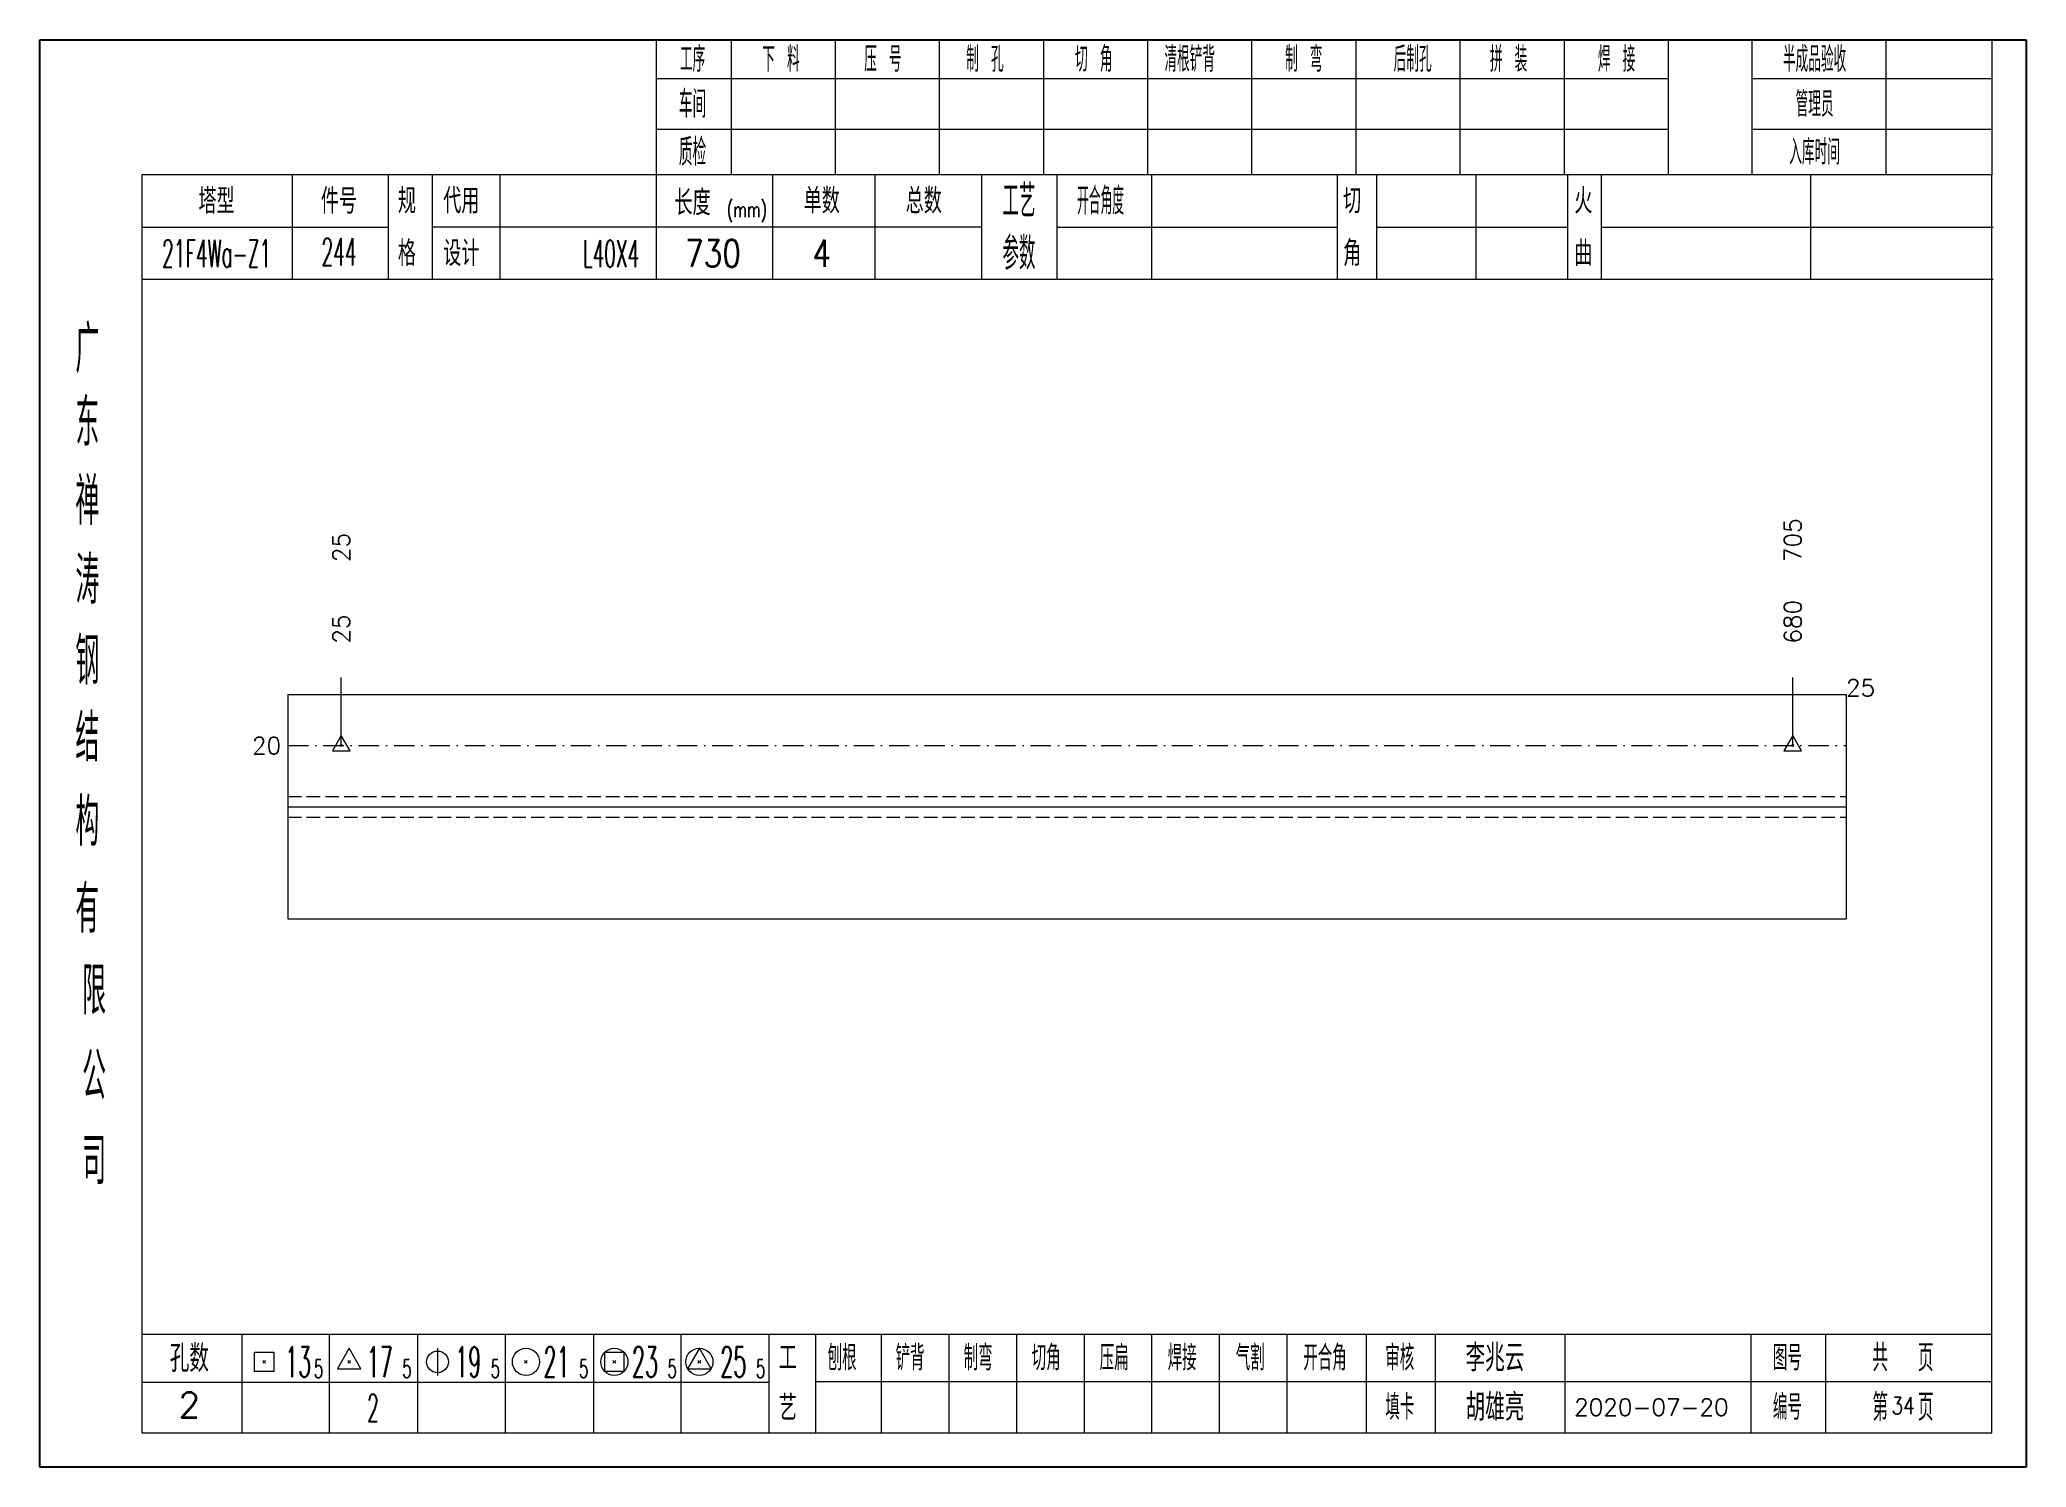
# Model space of a CAD drawing. Extents: x 1310 to 15542, y -76 to 8381.
# Drawn here: x 11816.7 to 12108.8, y 5083.7 to 5293.7 of the extents above; entities that cross this region are included whole.
import ezdxf
from ezdxf.enums import TextEntityAlignment as Align

# ---------------------------------------------------------------- set-up
doc = ezdxf.new("R2010")
doc.units = 0
doc.header["$MEASUREMENT"] = 0
doc.linetypes.add('一点画线', pattern=[5.2, 3, -1, 0.2, -1])
doc.linetypes.add('虚线', pattern=[2.75, 2, -0.75])
doc.layers.get('0').update_dxf_attribs({"linetype": 'CONTINUOUS', "lineweight": 25})
for name, color, linetype, lineweight in [('1', 7, 'CONTINUOUS', 25), ('4', 7, 'CONTINUOUS', 25), ('5', 7, 'CONTINUOUS', 25)]:
    doc.layers.add(name, color=color, linetype=linetype, lineweight=lineweight)
doc.styles.get("Standard").update_dxf_attribs({"font": 'simplex.shx', "width": 0.7, "height": 3, "bigfont": 'gbhzfs.shx'})

msp = doc.modelspace()

# ---------------------------------------------------------------- texts
at = {"color": 7, "linetype": 'Continuous', "lineweight": 13}
for s, p in [('25', (11861.059, 5216.854)), ('705', (12074.495, 5216.854))]:
    msp.add_text(s, height=2.5, rotation=90, dxfattribs=at).set_placement(p, align=Align.MIDDLE_LEFT)
at = {"color": 8, "linetype": 'Continuous', "lineweight": 9}
for s, p in [('25', (11861.059, 5204.854)), ('680', (12074.495, 5204.854))]:
    msp.add_text(s, height=2.5, rotation=90, dxfattribs=at).set_placement(p, align=Align.MIDDLE_LEFT)
at = {"color": 7, "linetype": 'Continuous', "lineweight": 13}
msp.add_text('25', height=2.5, dxfattribs=at).set_placement((12082.342, 5198.354), align=Align.MIDDLE_LEFT)
msp.add_text('20', height=2.5, dxfattribs=at).set_placement((11852.212, 5189.854), align=Align.MIDDLE_RIGHT)
at = {"layer": '4', "color": 1, "linetype": 'Continuous', "lineweight": 25}
for s, height, width, p in [('工序', 3.7, 0.7, (11912.712, 5290.811)), ('下 料', 3.7, 0.7, (11925.712, 5290.811)), ('压 号', 3.7, 0.7, (11940.712, 5290.811)), ('制 孔', 3.7, 0.7, (11955.712, 5290.811)), ('切 角', 3.7, 0.7, (11971.712, 5290.811)), ('清根铲背 ', 3.7, 0.7, (11986.712, 5290.811)), (' 制 弯', 3.7, 0.7, (12001.712, 5290.811)), (' 后制孔', 3.7, 0.7, (12017.712, 5290.811)), ('拼 装', 3.7, 0.7, (12032.712, 5290.811)), (' 焊 接', 3.7, 0.7, (12047.712, 5290.811)), ('半成品验收', 3.7, 0.7, (12077.712, 5290.811)), ('车间', 4, 0.7, (11912.712, 5284.211)), ('管理员', 3.7, 0.7, (12077.712, 5284.211)), ('质检', 4, 0.7, (11912.712, 5277.151)), ('入库时间', 3.7, 0.7, (12077.712, 5277.151)), ('(mm)', 2.24, 0.7, (11920.712, 5268.711)), ('工艺', 4.8, 0.7, (11960.712, 5269.971)), ('开合角度', 4, 0.6, (11972.712, 5269.971)), ('21F4Wa-Z1', 4, 0.5, (11842.712, 5262.231)), ('244', 4, 0.5, (11860.712, 5262.481)), ('L40X4', 4, 0.5, (11900.712, 5262.211)), ('730', 4, 0.8, (11915.712, 5262.261)), ('4', 4, 0.8, (11931.712, 5262.261)), ('参数', 4.8, 0.7, (11960.712, 5262.261)), ('广', 6.96, 0.7, (11823.712, 5248.181)), ('东', 6.96, 0.7, (11823.712, 5237.391)), ('禅', 6.96, 0.7, (11823.712, 5225.801)), ('涛', 6.96, 0.7, (11823.712, 5214.201)), ('钢', 6.96, 0.7, (11823.712, 5202.311)), ('结', 6.96, 0.7, (11823.712, 5191.001)), ('构', 6.96, 0.7, (11823.712, 5178.621)), ('有', 6.96, 0.7, (11823.712, 5165.811)), ('限', 6.96, 0.7, (11824.712, 5153.811)), ('公', 6.96, 0.7, (11824.712, 5141.271)), ('司', 6.96, 0.7, (11824.712, 5128.791)), ('13', 4.47, 0.5, (11854.712, 5099.211)), ('17', 4.47, 0.5, (11866.712, 5099.211)), ('19', 4.47, 0.5, (11879.712, 5099.211)), ('21', 4.47, 0.5, (11892.712, 5099.211)), ('23', 4.47, 0.5, (11905.712, 5099.211)), ('25', 4.47, 0.5, (11918.712, 5099.211)), ('刨根', 3.7, 0.8, (11934.712, 5099.811)), ('铲背', 3.7, 0.8, (11944.712, 5099.811)), ('制弯', 3.7, 0.8, (11954.712, 5099.811)), ('切角', 3.7, 0.8, (11964.712, 5099.811)), ('压扁', 3.7, 0.8, (11974.712, 5099.811)), ('焊接', 3.7, 0.8, (11984.712, 5099.811)), ('气割', 3.7, 0.8, (11994.712, 5099.811)), ('开合角', 3.7, 0.8, (12005.712, 5099.811)), ('审核', 3.7, 0.8, (12016.712, 5099.811)), ('图号', 3.7, 0.8, (12073.712, 5099.811)), ('共  页', 4, 0.8, (12090.712, 5099.811)), ('5', 2.68, 0.6, (11857.712, 5098.211)), ('5', 2.68, 0.6, (11870.712, 5098.211)), ('5', 2.68, 0.6, (11883.712, 5098.211)), ('5', 2.68, 0.6, (11896.712, 5098.211)), ('5', 2.68, 0.6, (11909.712, 5098.211)), ('5', 2.68, 0.6, (11922.712, 5098.211)), ('填卡', 3.7, 0.8, (12016.712, 5092.541)), ('编号', 3.7, 0.8, (12073.712, 5092.541)), ('第  页', 4, 0.8, (12090.712, 5092.541)), ('2', 4, 0.5, (11865.712, 5092.461))]:
    msp.add_text(s, height=height, dxfattribs=dict(at, width=width)).set_placement(p, align=Align.MIDDLE_CENTER)
for s, height, p in [('塔型', 3.7, (11842.712, 5269.941)), ('件号', 3.7, (11860.712, 5269.941)), ('规', 3.7, (11870.712, 5269.971)), ('代用', 3.7, (11878.712, 5269.971)), ('长度', 3.7, (11912.712, 5269.711)), ('单数', 3.7, (11931.712, 5269.971)), ('总数', 3.7, (11946.712, 5269.971)), ('切', 3.7, (12009.712, 5269.971)), ('火', 3.7, (12043.712, 5269.971)), ('格', 3.7, (11870.712, 5262.261)), ('设计', 3.7, (11878.712, 5262.261)), ('角', 3.7, (12009.712, 5262.261)), ('曲', 3.7, (12043.712, 5262.261)), ('孔数', 4, (11838.712, 5099.731)), ('工', 3.7, (11926.712, 5099.811)), ('李兆云', 4, (12030.712, 5099.811)), ('2', 3.7, (11838.712, 5092.901)), ('胡雄亮', 4, (12030.712, 5092.541)), ('艺', 3.7, (11926.712, 5092.461)), ('2020-07-20', 2.5, (12053.712, 5092.541))]:
    msp.add_text(s, height=height, dxfattribs=at).set_placement(p, align=Align.MIDDLE_CENTER)
at = {"layer": '4', "color": 6, "linetype": 'Continuous', "lineweight": 25, "width": 0.8}
msp.add_text('34', height=2.5, dxfattribs=at).set_placement((12090.737, 5092.769), align=Align.MIDDLE_CENTER)

# ---------------------------------------------------------------- blocks, each defined once
blk = doc.blocks.new('孔17.5')
at = {"layer": '5', "color": 7, "linetype": 'Continuous', "lineweight": 13}
for p, q in [((0, 1), (-0.866, -0.5)), ((-0.1, -0.1), (0.1, 0.1)), ((0.1, -0.1), (-0.1, 0.1)), ((0.866, -0.5), (0, 1)), ((-0.866, -0.5), (0.866, -0.5))]:
    blk.add_line(p, q, dxfattribs=at)
blk = doc.blocks.new('CTJGK')
at = {"color": 6, "linetype": 'Continuous'}
for p, q in [((0, 209.97), (292.13, 209.97)), ((0, 0), (0, 209.97)), ((292.13, 209.97), (292.13, 0)), ((292.13, 0), (0, 0))]:
    blk.add_line(p, q, dxfattribs=at)

# ---------------------------------------------------------------- linework, layer by layer
at = {"color": 7, "linetype": 'Continuous', "lineweight": 18}
for p, q in [((11853.212, 5197.354), (11853.212, 5164.354)), ((11853.212, 5197.354), (12082.342, 5197.354)), ((12082.342, 5197.354), (12082.342, 5164.354)), ((11853.212, 5180.854), (12082.342, 5180.854))]:
    msp.add_line(p, q, dxfattribs=at)
at = {"color": 7, "linetype": 'Continuous', "lineweight": 13}
for p, q in [((11861.059, 5189.854), (11861.059, 5199.854)), ((12074.495, 5189.854), (12074.495, 5199.854))]:
    msp.add_line(p, q, dxfattribs=at)
at = {"color": 3, "linetype": '一点画线', "lineweight": 13}
msp.add_line((11853.212, 5189.854), (12082.342, 5189.854), dxfattribs=at)
at = {"color": 1, "linetype": '虚线', "lineweight": 18}
for p, q in [((11853.212, 5182.354), (12082.342, 5182.354)), ((11853.212, 5179.354), (12082.342, 5179.354))]:
    msp.add_line(p, q, dxfattribs=at)
at = {"layer": '1', "color": 7, "linetype": 'Continuous', "lineweight": 18}
msp.add_line((11853.212, 5164.354), (12082.342, 5164.354), dxfattribs=at)
at = {"layer": '4', "color": 1, "linetype": 'Continuous', "lineweight": 18}
for p, q in [((11816.712, 5293.681), (11816.712, 5083.711)), ((12108.842, 5293.681), (11816.712, 5293.681)), ((11907.342, 5293.681), (11907.342, 5273.841)), ((11918.372, 5293.681), (11918.372, 5273.821)), ((11933.682, 5293.681), (11933.682, 5273.821)), ((11949.002, 5293.681), (11949.002, 5273.821)), ((11964.312, 5293.681), (11964.312, 5273.821)), ((11979.622, 5293.681), (11979.622, 5273.821)), ((11994.932, 5293.681), (11994.932, 5273.821)), ((12010.252, 5293.681), (12010.252, 5273.821)), ((12025.562, 5293.681), (12025.562, 5273.821)), ((12040.872, 5293.681), (12040.872, 5273.821)), ((12056.182, 5293.681), (12056.182, 5273.841)), ((12056.182, 5293.681), (12056.182, 5273.821)), ((12068.462, 5293.681), (12068.462, 5273.821)), ((12088.212, 5293.681), (12088.212, 5273.821)), ((12103.792, 5293.681), (12103.792, 5273.821)), ((12108.842, 5263.881), (12108.842, 5293.681)), ((12056.182, 5287.951), (11907.342, 5287.951)), ((12103.792, 5287.951), (12068.462, 5287.951)), ((12056.182, 5280.471), (11907.342, 5280.471)), ((12103.792, 5280.471), (12068.462, 5280.471)), ((11831.722, 5273.821), (11831.722, 5088.761)), ((12103.792, 5273.821), (11831.722, 5273.821)), ((11853.842, 5273.831), (11853.842, 5258.411)), ((11867.992, 5258.411), (11867.992, 5273.821)), ((11874.492, 5258.411), (11874.492, 5273.821)), ((11884.362, 5273.821), (11884.362, 5258.411)), ((11907.342, 5273.841), (11907.342, 5258.411)), ((11924.462, 5273.821), (11924.462, 5258.411)), ((11939.512, 5273.821), (11939.512, 5258.411)), ((11955.212, 5273.821), (11955.212, 5258.411)), ((11966.272, 5273.821), (11966.272, 5258.411)), ((11980.222, 5273.821), (11980.222, 5258.411)), ((12007.522, 5273.821), (12007.522, 5258.411)), ((12013.282, 5273.821), (12013.282, 5258.411)), ((12027.902, 5273.821), (12027.902, 5258.411)), ((12041.362, 5273.821), (12041.362, 5258.411)), ((12046.352, 5273.821), (12046.352, 5258.411)), ((12077.092, 5273.821), (12077.092, 5258.411)), ((12103.792, 5088.761), (12103.792, 5273.821)), ((11867.992, 5266.061), (11831.722, 5266.061)), ((11955.212, 5266.111), (11874.492, 5266.111)), ((11966.272, 5266.111), (12007.522, 5266.111)), ((12013.282, 5266.111), (12041.362, 5266.111)), ((12046.352, 5266.111), (12103.972, 5266.111)), ((12108.842, 5083.711), (12108.842, 5263.881)), ((12103.972, 5258.411), (11831.722, 5258.411)), ((11831.722, 5103.291), (12103.792, 5103.291)), ((11846.412, 5103.291), (11846.412, 5088.761)), ((11859.342, 5088.761), (11859.342, 5103.291)), ((11872.272, 5103.291), (11872.272, 5088.761)), ((11885.192, 5088.761), (11885.192, 5103.291)), ((11898.122, 5103.291), (11898.122, 5088.761)), ((11911.052, 5088.761), (11911.052, 5103.291)), ((11923.972, 5088.761), (11923.972, 5103.291)), ((11930.842, 5088.761), (11930.842, 5103.291)), ((11940.502, 5088.761), (11940.502, 5103.291)), ((11950.442, 5088.761), (11950.442, 5103.291)), ((11960.382, 5088.761), (11960.382, 5103.291)), ((11970.332, 5088.761), (11970.332, 5103.291)), ((11980.272, 5088.761), (11980.272, 5103.291)), ((11990.212, 5088.761), (11990.212, 5103.291)), ((12000.162, 5088.761), (12000.162, 5103.291)), ((12011.802, 5088.761), (12011.802, 5103.291)), ((12021.952, 5088.761), (12021.952, 5103.291)), ((12041.012, 5088.761), (12041.012, 5103.291)), ((12068.392, 5088.761), (12068.392, 5103.291)), ((12079.352, 5088.761), (12079.352, 5103.291)), ((11923.972, 5096.161), (11831.722, 5096.161)), ((11930.802, 5096.321), (12103.792, 5096.321)), ((11831.722, 5088.761), (12103.792, 5088.761)), ((11816.712, 5083.711), (12108.842, 5083.711))]:
    msp.add_line(p, q, dxfattribs=at)
at = {"layer": '4', "color": 7, "linetype": 'Continuous', "lineweight": 13}
for p, q in [((11848.298, 5097.797), (11848.298, 5100.625)), ((11848.298, 5100.625), (11851.126, 5100.625)), ((11851.126, 5100.625), (11851.126, 5097.797)), ((11862.212, 5101.211), (11860.48, 5098.211)), ((11863.944, 5098.211), (11862.212, 5101.211)), ((11875.212, 5101.211), (11875.212, 5097.211)), ((11899.798, 5097.797), (11899.798, 5100.625)), ((11899.798, 5100.625), (11902.626, 5100.625)), ((11902.626, 5100.625), (11902.626, 5097.797)), ((11913.712, 5101.211), (11911.98, 5098.211)), ((11915.444, 5098.211), (11913.712, 5101.211)), ((11851.126, 5097.797), (11848.298, 5097.797)), ((11849.512, 5099.011), (11849.912, 5099.411)), ((11849.912, 5099.011), (11849.512, 5099.411)), ((11860.48, 5098.211), (11863.944, 5098.211)), ((11862.012, 5099.011), (11862.412, 5099.411)), ((11862.412, 5099.011), (11862.012, 5099.411)), ((11888.012, 5099.011), (11888.412, 5099.411)), ((11888.412, 5099.011), (11888.012, 5099.411)), ((11902.626, 5097.797), (11899.798, 5097.797)), ((11901.012, 5099.011), (11901.412, 5099.411)), ((11901.412, 5099.011), (11901.012, 5099.411)), ((11911.98, 5098.211), (11915.444, 5098.211)), ((11913.512, 5099.011), (11913.912, 5099.411)), ((11913.912, 5099.011), (11913.512, 5099.411))]:
    msp.add_line(p, q, dxfattribs=at)
for centre, radius in [((11875.212, 5099.211), 1.6), ((11888.212, 5099.211), 2), ((11901.212, 5099.211), 2), ((11913.712, 5099.211), 2)]:
    msp.add_circle(centre, radius, dxfattribs=at)

# ---------------------------------------------------------------- block references
at = {"color": 0, "linetype": 'Continuous'}
msp.add_blockref('CTJGK', (11816.712, 5083.711), dxfattribs=at)
at = {"color": 8, "linetype": 'Continuous', "lineweight": 9, "xscale": 1.5, "yscale": 1.5, "zscale": 1.5}
for p in [(11861.059, 5189.854), (12074.495, 5189.854)]:
    msp.add_blockref('孔17.5', p, dxfattribs=at)

msp.set_redraw_order([(e.dxf.handle, doc.entitydb.next_handle()) for e in msp.query("TEXT MTEXT ATTDEF DIMENSION ARC_DIMENSION")])  # texts and dimensions are drawn at this point

doc.saveas('drawing.dxf')
